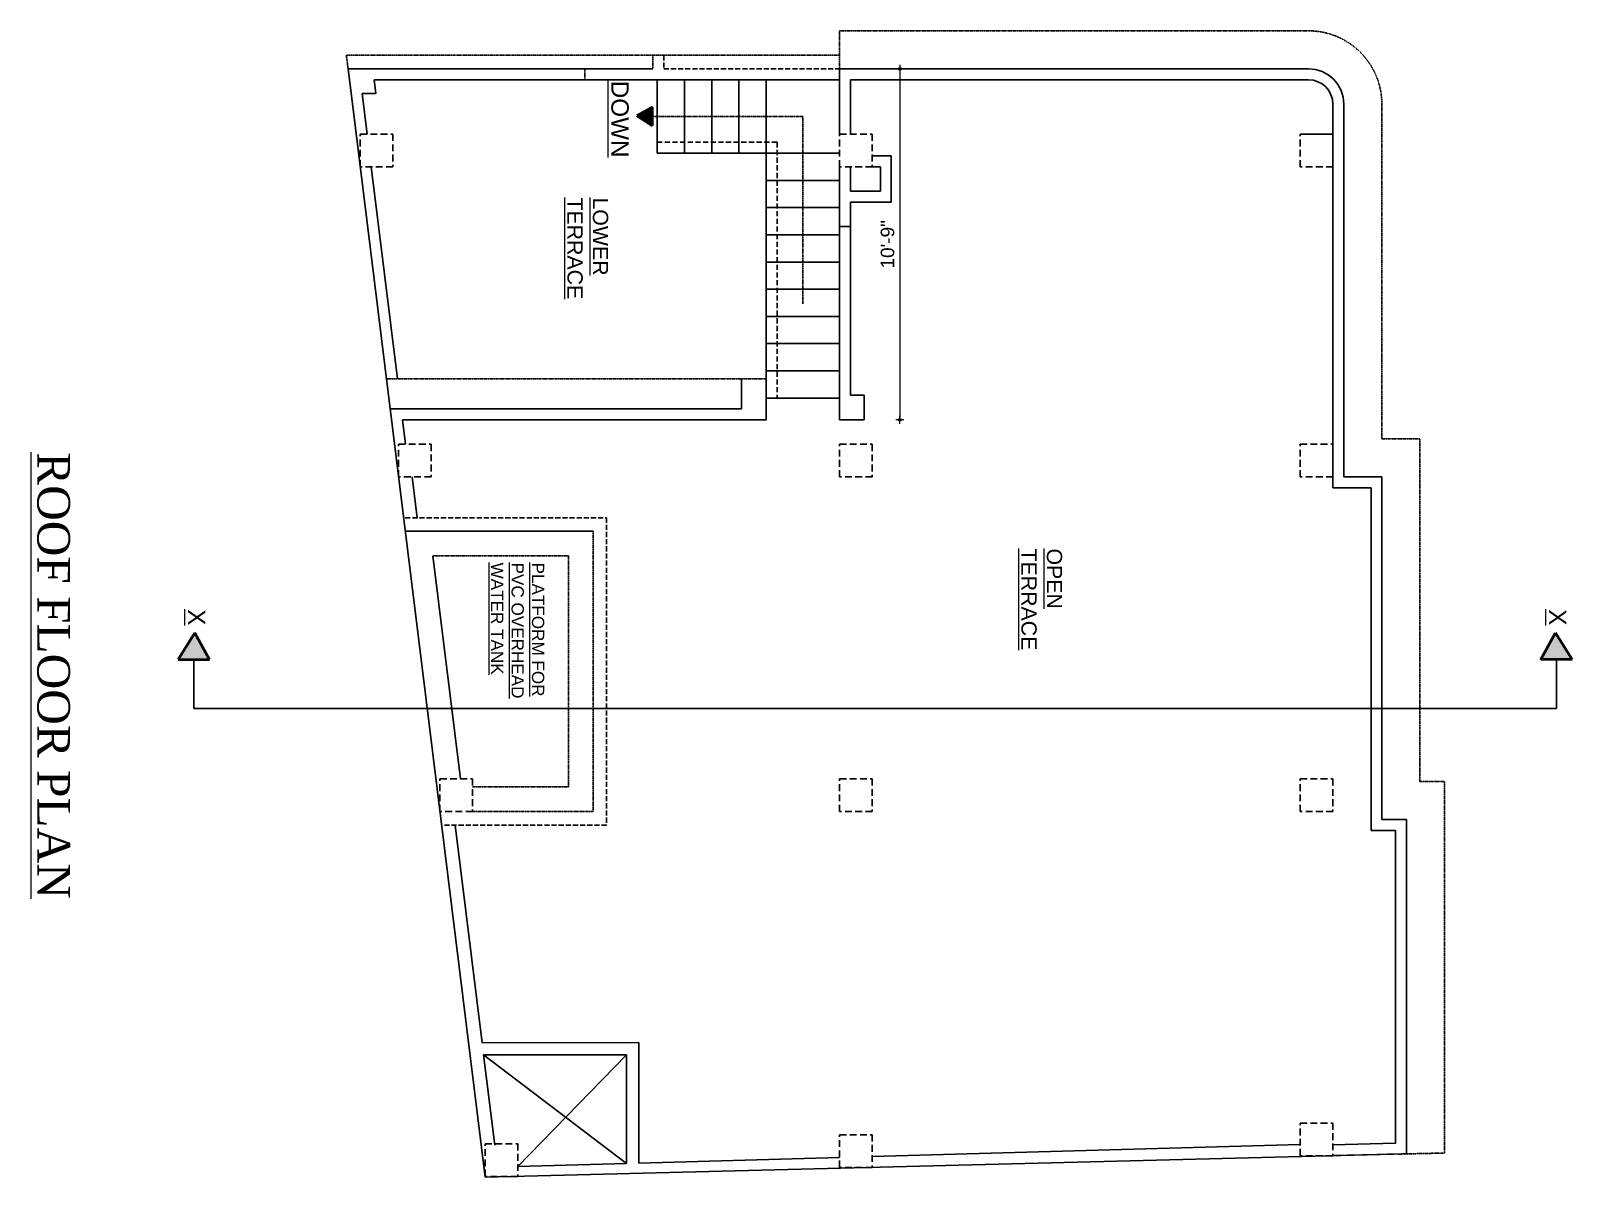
# Model space of a CAD drawing. Header units: inches. Extents: x -111 to 45239, y -6849 to 1261.
# Drawn here: x 18773 to 19339, y -364 to 57 of the extents above; entities that cross this region are included whole.
import ezdxf

# ---------------------------------------------------------------- set-up
doc = ezdxf.new("R2010")
doc.units = ezdxf.units.IN
doc.header["$LTSCALE"] = 0.5
doc.header["$MEASUREMENT"] = 0
doc.header["$PDMODE"] = 66
doc.linetypes.add('DASH', pattern=[0.35, 0.25, -0.1])
doc.linetypes.add('HIDDEN', pattern=[0.375, 0.25, -0.125])
for name, color, linetype, lineweight in [('hatch', 9, 'Continuous', 0), ('TEXT', 220, 'Continuous', 9), ('Text 0.200', 122, 'Continuous', 20), ('Toilet', 7, 'Continuous', 25), ('wall', 20, 'Continuous', 40)]:
    doc.layers.add(name, color=color, linetype=linetype, lineweight=lineweight)
doc.styles.get("Standard").update_dxf_attribs({"font": 'arial.ttf'})
doc.dimstyles.new('S8', dxfattribs={"dimtxt": 5, "dimasz": 1, "dimexe": 6, "dimexo": 18, "dimgap": 1.9375, "dimtad": 1, "dimdec": 0, "dimzin": 3, "dimdsep": 46, "dimlunit": 4, "dimtxsty": 'Standard', "dimblk": 'dot 2', "dimcen": 12, "dimse1": 1, "dimse2": 1, "dimclrd": 1, "dimclre": 1, "dimclrt": 256, "dimadec": 0, "dimazin": 0, "dimtfac": 0.75, "dimtdec": 0, "dimtix": 1, "dimtmove": 1, "dimatfit": 3, "dimldrblk": 'DOT', "dimfxl": 1, "dimtolj": 1, "dimtzin": 0, "dimlwd": 9, "dimlwe": 9, "dimarcsym": 0})

msp = doc.modelspace()

# ---------------------------------------------------------------- texts
at = {"layer": 'TEXT', "rotation": 270}
for s, insert, char_height, width, attachment_point in [('{\\LDOWN\\fArial TUR|b0|i0|c162|p34; }', (18985.99, 10.51), 6.3775, 70.6779, 9), ('{\\LLOWER\\fArial TUR|b0|i0|c162|p34;\\PTERRACE}', (18969.86, -4.18), 5.6091, 62.1621, 7), ('{\\LOPEN\\PTERRACE}', (19136.66, -133.24), 5.609, 62.1621, 7), ('{\\fArial TUR|b0|i0|c162|p34;\\LPLATFORM FOR \\fArial TUR|b0|i0|c0|p34;PVC \\fArial TUR|b0|i0|c162|p34;OVERHEAD WATER TANK}', (18941.9, -138.42), 4.5, 50.8101, 7), ('{\\LX}', (18830.52, -161.51), 6.378, 70.6779, 9), ('{\\LX}', (19330.55, -161.51), 6.378, 70.6779, 9)]:
    msp.add_mtext(s, dxfattribs=dict(at, insert=insert, char_height=char_height, width=width, attachment_point=attachment_point))
at = {"layer": 'Text 0.200', "ltscale": 10, "insert": (18807.18, -179.95), "char_height": 12, "width": 191.0164, "attachment_point": 2, "rotation": 270}
msp.add_mtext('{\\fTimes New Roman|b0|i0|c0|p18;\\L\\PROOF FLOOR PLAN}', dxfattribs=at)

# ---------------------------------------------------------------- blocks, each defined once
blk = doc.blocks.new('dot1')
at = {"layer": 'hatch'}
h = blk.add_hatch(color=256, dxfattribs=at)
edge = h.paths.add_edge_path()
edge.add_arc((0, 0), 1, 0, 360)
for p, q in [((3, 0), (-3, 0)), ((0, 3), (0, -3))]:
    blk.add_line(p, q, dxfattribs=at)
blk.add_circle((0, 0), 1, dxfattribs=at)
blk = doc.blocks.new('dot 2')
at = {"layer": 'hatch', "xscale": 0.5, "yscale": 0.5, "zscale": 0.5}
blk.add_blockref('dot1', (0, 0), dxfattribs=at)
blk = doc.blocks.new('*D1009')
at = {"layer": 'Defpoints', "color": 0, "linetype": 'DASH', "ltscale": 0.1, "transparency": 16777216}
for p in [(19069.95, 43.08), (19069.95, -85.92), (19092.06, -85.92)]:
    blk.add_point(p, dxfattribs=at)
at = {"layer": 'Toilet', "color": 1, "lineweight": 9, "ltscale": 0.1, "transparency": 16777216}
blk.add_line((19092.06, 42.08), (19092.06, -84.92), dxfattribs=at)
at = {"layer": 'Toilet', "color": 1, "linetype": 'DASH', "lineweight": 9, "ltscale": 0.1, "transparency": 16777216}
for p, rotation in [((19092.06, 43.08), 90), ((19092.06, -85.92), 270)]:
    blk.add_blockref('dot 2', p, dxfattribs=dict(at, rotation=rotation))
at = {"layer": 'Toilet', "linetype": 'DASH', "ltscale": 0.1, "transparency": 16777216, "insert": (19087.57, -21.42), "char_height": 5, "attachment_point": 5, "rotation": 90}
blk.add_mtext('\\A1;10\'-9"', dxfattribs=at)
blk = doc.blocks.new('_Dot')
at = {"color": 0, "linetype": 'ByBlock', "lineweight": -2}
blk.add_line((-0.5, 0), (-1, 0), dxfattribs=at)
at = {"color": 0, "linetype": 'ByBlock', "const_width": 0.5}
blk.add_lwpolyline([(-0.25, 0, 1), (0.25, 0, 1)], format="xyb", close=True, dxfattribs=at)

# ---------------------------------------------------------------- dimensions: what is measured, and where the dimension line sits
at = {"layer": 'Toilet', "color": 1, "linetype": 'DASH', "ltscale": 0.1}
dim = msp.add_linear_dim(base=(19092.06, -85.92), p1=(19069.95, 43.08), p2=(19069.95, -85.92), angle=270, dimstyle='S8', override={"dimfxl": 2, "dimfxlon": 1, "dimarcsym": 1}, dxfattribs=at)
dim.commit()
dim.dimension.update_dxf_attribs({"geometry": '*D1009', "text_midpoint": (19087.57, -21.42)})

# ---------------------------------------------------------------- hatches: boundary and pattern name
at = {"layer": 'wall', "ltscale": 5}
h = msp.add_hatch(color=2, dxfattribs=at)
h.dxf.hatch_style = 1
h.paths.add_polyline_path([(18995.41, 25.76), (19001.16, 22.19), (19001.16, 28.97)])
h = msp.add_hatch(color=2, dxfattribs=at)
h.dxf.hatch_style = 1
h.paths.add_polyline_path([(18833.01, -164.22), (18826.94, -173.99), (18838.47, -173.99)])
h = msp.add_hatch(color=2, dxfattribs=at)
h.dxf.hatch_style = 1
h.paths.add_polyline_path([(19333.04, -164.22), (19339.12, -173.99), (19327.59, -173.99)])

# ---------------------------------------------------------------- linework, layer by layer
at = {"layer": 'Toilet', "color": 1, "linetype": 'DASH', "ltscale": 0.1}
for p, q in [((19069.95, 57.08), (19069.95, 43.08)), ((19242.2, 57.08), (19069.95, 57.08)), ((18889.34, 43.08), (18888.72, 48.08)), ((19069.95, 48.08), (18888.72, 48.08)), ((19001.34, 48.08), (19001.34, 43.08)), ((18976.34, 43.08), (18976.34, 39.08)), ((19269.2, -92.92), (19269.2, 30.08)), ((19001.16, 25.58), (19056.45, 25.58)), ((19056.45, 25.58), (19056.45, -43.42)), ((19042.95, -70.92), (18903.42, -70.92)), ((19269.2, -92.92), (19283.2, -92.92)), ((19283.2, -218.92), (19283.2, -92.92)), ((18979.34, -126.92), (18910.34, -126.92)), ((18910.34, -126.92), (18979.34, -126.92)), ((18979.34, -126.92), (18979.34, -229.92)), ((18970.34, -135.92), (18920.52, -135.92)), ((18970.34, -135.92), (18970.34, -220.92)), ((19283.2, -218.92), (19292.2, -218.92)), ((19292.2, -355.49), (19292.2, -218.92)), ((18970.34, -220.92), (18935.07, -220.92)), ((18979.34, -229.92), (18935.07, -229.92)), ((19275.2, -355.87), (19292.2, -355.49))]:
    msp.add_line(p, q, dxfattribs=at)
at = {"layer": 'Toilet', "color": 1, "linetype": 'DASH', "ltscale": 15}
for p, q in [((19005.34, 48.08), (19005.34, 43.08)), ((19005.34, 43.08), (19069.95, 43.08)), ((18910.34, -121.92), (18984.34, -121.92)), ((18984.34, -121.92), (18984.34, -234.92)), ((18984.34, -234.92), (18923.68, -234.92))]:
    msp.add_line(p, q, dxfattribs=at)
at = {"layer": 'Toilet'}
for p, q in [((18889.34, 43.08), (18939.68, -364.37)), ((19001.34, 43.08), (18889.34, 43.08)), ((19242.2, 43.08), (19069.95, 43.08)), ((19069.95, 19.08), (19069.95, 43.08)), ((18899.52, 34.08), (18894.48, 34.08)), ((18894.48, 34.08), (18896.33, 19.08)), ((19069.95, 39.08), (18898.9, 39.08)), ((18898.9, 39.08), (18899.52, 34.08)), ((19002.95, 39.08), (19002.95, 12.08)), ((19012.95, 39.08), (19012.95, 12.08)), ((19022.95, 39.08), (19022.95, 12.08)), ((19032.95, 39.08), (19032.95, 12.08)), ((19042.95, 39.08), (19042.95, 12.08)), ((19242.2, 39.08), (19073.95, 39.08)), ((19073.95, 19.08), (19073.95, 39.08)), ((19251.2, -110.92), (19251.2, 30.08)), ((19255.2, -106.92), (19255.2, 30.08)), ((19251.2, 19.08), (19239.2, 19.08)), ((19042.95, 12.08), (19002.95, 12.08)), ((19042.95, 12.08), (19069.95, 12.08)), ((19042.95, -85.92), (19042.95, 12.08)), ((18897.82, 7.08), (18907.45, -70.92)), ((19069.95, 7.08), (19069.95, -85.92)), ((19073.95, 7.08), (19073.95, -1.92)), ((19088.95, 11.08), (19081.95, 11.08)), ((19084.95, 7.08), (19081.95, 7.08)), ((19084.95, 7.08), (19084.95, -1.92)), ((19088.95, 11.08), (19088.95, -5.92)), ((19042.95, 2.08), (19069.95, 2.08)), ((19084.95, -1.92), (19073.95, -1.92)), ((19042.95, -7.92), (19069.95, -7.92)), ((19073.95, -5.92), (19073.95, -76.92)), ((19088.95, -5.92), (19073.95, -5.92)), ((19073.95, -14.92), (19069.95, -14.92)), ((19042.95, -17.92), (19069.95, -17.92)), ((19042.95, -27.92), (19069.95, -27.92)), ((19042.95, -37.92), (19069.95, -37.92)), ((19042.95, -47.92), (19069.95, -47.92)), ((19042.95, -57.92), (19069.95, -57.92)), ((19042.95, -67.92), (19069.95, -67.92)), ((19033.95, -81.92), (19033.95, -70.92)), ((19042.95, -77.92), (19069.95, -77.92)), ((19078.95, -76.92), (19073.95, -76.92)), ((19078.95, -85.92), (19078.95, -76.92)), ((19033.95, -81.92), (18904.78, -81.92)), ((19042.95, -85.92), (18909.31, -85.92)), ((18909.31, -85.92), (18910.42, -94.92)), ((19078.95, -85.92), (19069.95, -85.92)), ((18912.91, -106.92), (18914.76, -121.92)), ((19255.2, -106.92), (19269.2, -106.92)), ((19269.2, -232.92), (19269.2, -106.92)), ((19251.2, -110.92), (19265.2, -110.92)), ((19265.2, -236.92), (19265.2, -110.92)), ((18920.52, -135.92), (18930.65, -217.92)), ((18832.7, -192.09), (18832.7, -173.99)), ((19333.35, -173.99), (19333.35, -192.09)), ((19333.35, -192.09), (18832.7, -192.09)), ((18928.72, -234.92), (18938.6, -314.93)), ((19265.2, -236.92), (19274.2, -236.92)), ((19269.2, -232.92), (19278.2, -232.92)), ((19274.2, -351.96), (19274.2, -236.92)), ((19278.2, -355.81), (19278.2, -232.92)), ((18938.6, -314.93), (18996.2, -314.91)), ((18996.2, -314.91), (18996.2, -359.17)), ((18934.12, -319.41), (18934.12, -319.41)), ((18939.16, -319.41), (18943.25, -352.56)), ((18991.7, -319.41), (18939.16, -319.41)), ((18991.66, -359.3), (18939.16, -319.41)), ((18951.68, -360.42), (18991.7, -319.41)), ((18991.7, -319.41), (18991.66, -359.3)), ((18939.68, -364.37), (19278.2, -355.81)), ((19081.95, -356.76), (19239.2, -352.34)), ((19251.11, -352.42), (19274.2, -351.89)), ((19251.2, -356.42), (19278.2, -355.81)), ((19271.2, -355.96), (19278.2, -355.81)), ((18951.68, -360.42), (18991.66, -359.3)), ((18996.2, -359.17), (19069.95, -357.1))]:
    msp.add_line(p, q, dxfattribs=at)
at = {"layer": 'Toilet', "linetype": 'HIDDEN', "ltscale": 15}
for q in [(19002.95, 16.08), (19046.95, -77.92)]:
    msp.add_line((19046.95, 16.08), q, dxfattribs=at)
at = {"layer": 'Toilet', "linetype": 'HIDDEN', "ltscale": 20}
for points in [[(18905.79, 19.08), (18905.79, 7.08), (18893.79, 7.08), (18893.79, 19.08)], [(19081.95, 19.08), (19081.95, 7.08), (19069.95, 7.08), (19069.95, 19.08)], [(19251.2, 19.08), (19251.2, 7.08), (19239.2, 7.08), (19239.2, 19.08)], [(18919.87, -94.92), (18919.87, -106.92), (18907.87, -106.92), (18907.87, -94.92)], [(19081.95, -94.92), (19081.95, -106.92), (19069.95, -106.92), (19069.95, -94.92)], [(19251.2, -94.92), (19251.2, -106.92), (19239.2, -106.92), (19239.2, -94.92)], [(18935.07, -217.92), (18935.07, -229.92), (18923.07, -229.92), (18923.07, -217.92)], [(19081.95, -217.92), (19081.95, -229.92), (19069.95, -229.92), (19069.95, -217.92)], [(19251.2, -217.92), (19251.2, -229.92), (19239.2, -229.92), (19239.2, -217.92)], [(19251.2, -344.49), (19251.2, -356.49), (19239.2, -356.49), (19239.2, -344.49)], [(19081.95, -348.77), (19081.95, -360.77), (19069.95, -360.77), (19069.95, -348.77)], [(18951.68, -352.07), (18951.68, -364.07), (18939.68, -364.07), (18939.68, -352.07)]]:
    msp.add_lwpolyline(points, close=True, dxfattribs=at)
at = {"layer": 'Toilet', "color": 1, "linetype": 'DASH', "ltscale": 0.1}
msp.add_arc((19242.2, 30.08), 27, 0, 90, dxfattribs=at)
at = {"layer": 'Toilet'}
for radius in [13, 9]:
    msp.add_arc((19242.2, 30.08), radius, 0, 90, dxfattribs=at)
at = {"layer": 'wall', "color": 1, "ltscale": 5}
for p, q in [((19001.16, 28.97), (18995.41, 25.76)), ((19001.16, 22.19), (19001.16, 28.97)), ((18995.41, 25.76), (19001.16, 22.19)), ((18833.01, -164.22), (18826.94, -173.99)), ((18838.47, -173.99), (18833.01, -164.22)), ((19327.59, -173.99), (19333.04, -164.22)), ((19333.04, -164.22), (19339.12, -173.99)), ((18826.94, -173.99), (18838.47, -173.99)), ((19339.12, -173.99), (19327.59, -173.99))]:
    msp.add_line(p, q, dxfattribs=at)

msp.set_redraw_order([(e.dxf.handle, doc.entitydb.next_handle()) for e in msp.query("TEXT MTEXT ATTDEF DIMENSION ARC_DIMENSION")])  # texts and dimensions are drawn at this point

doc.saveas('drawing.dxf')
